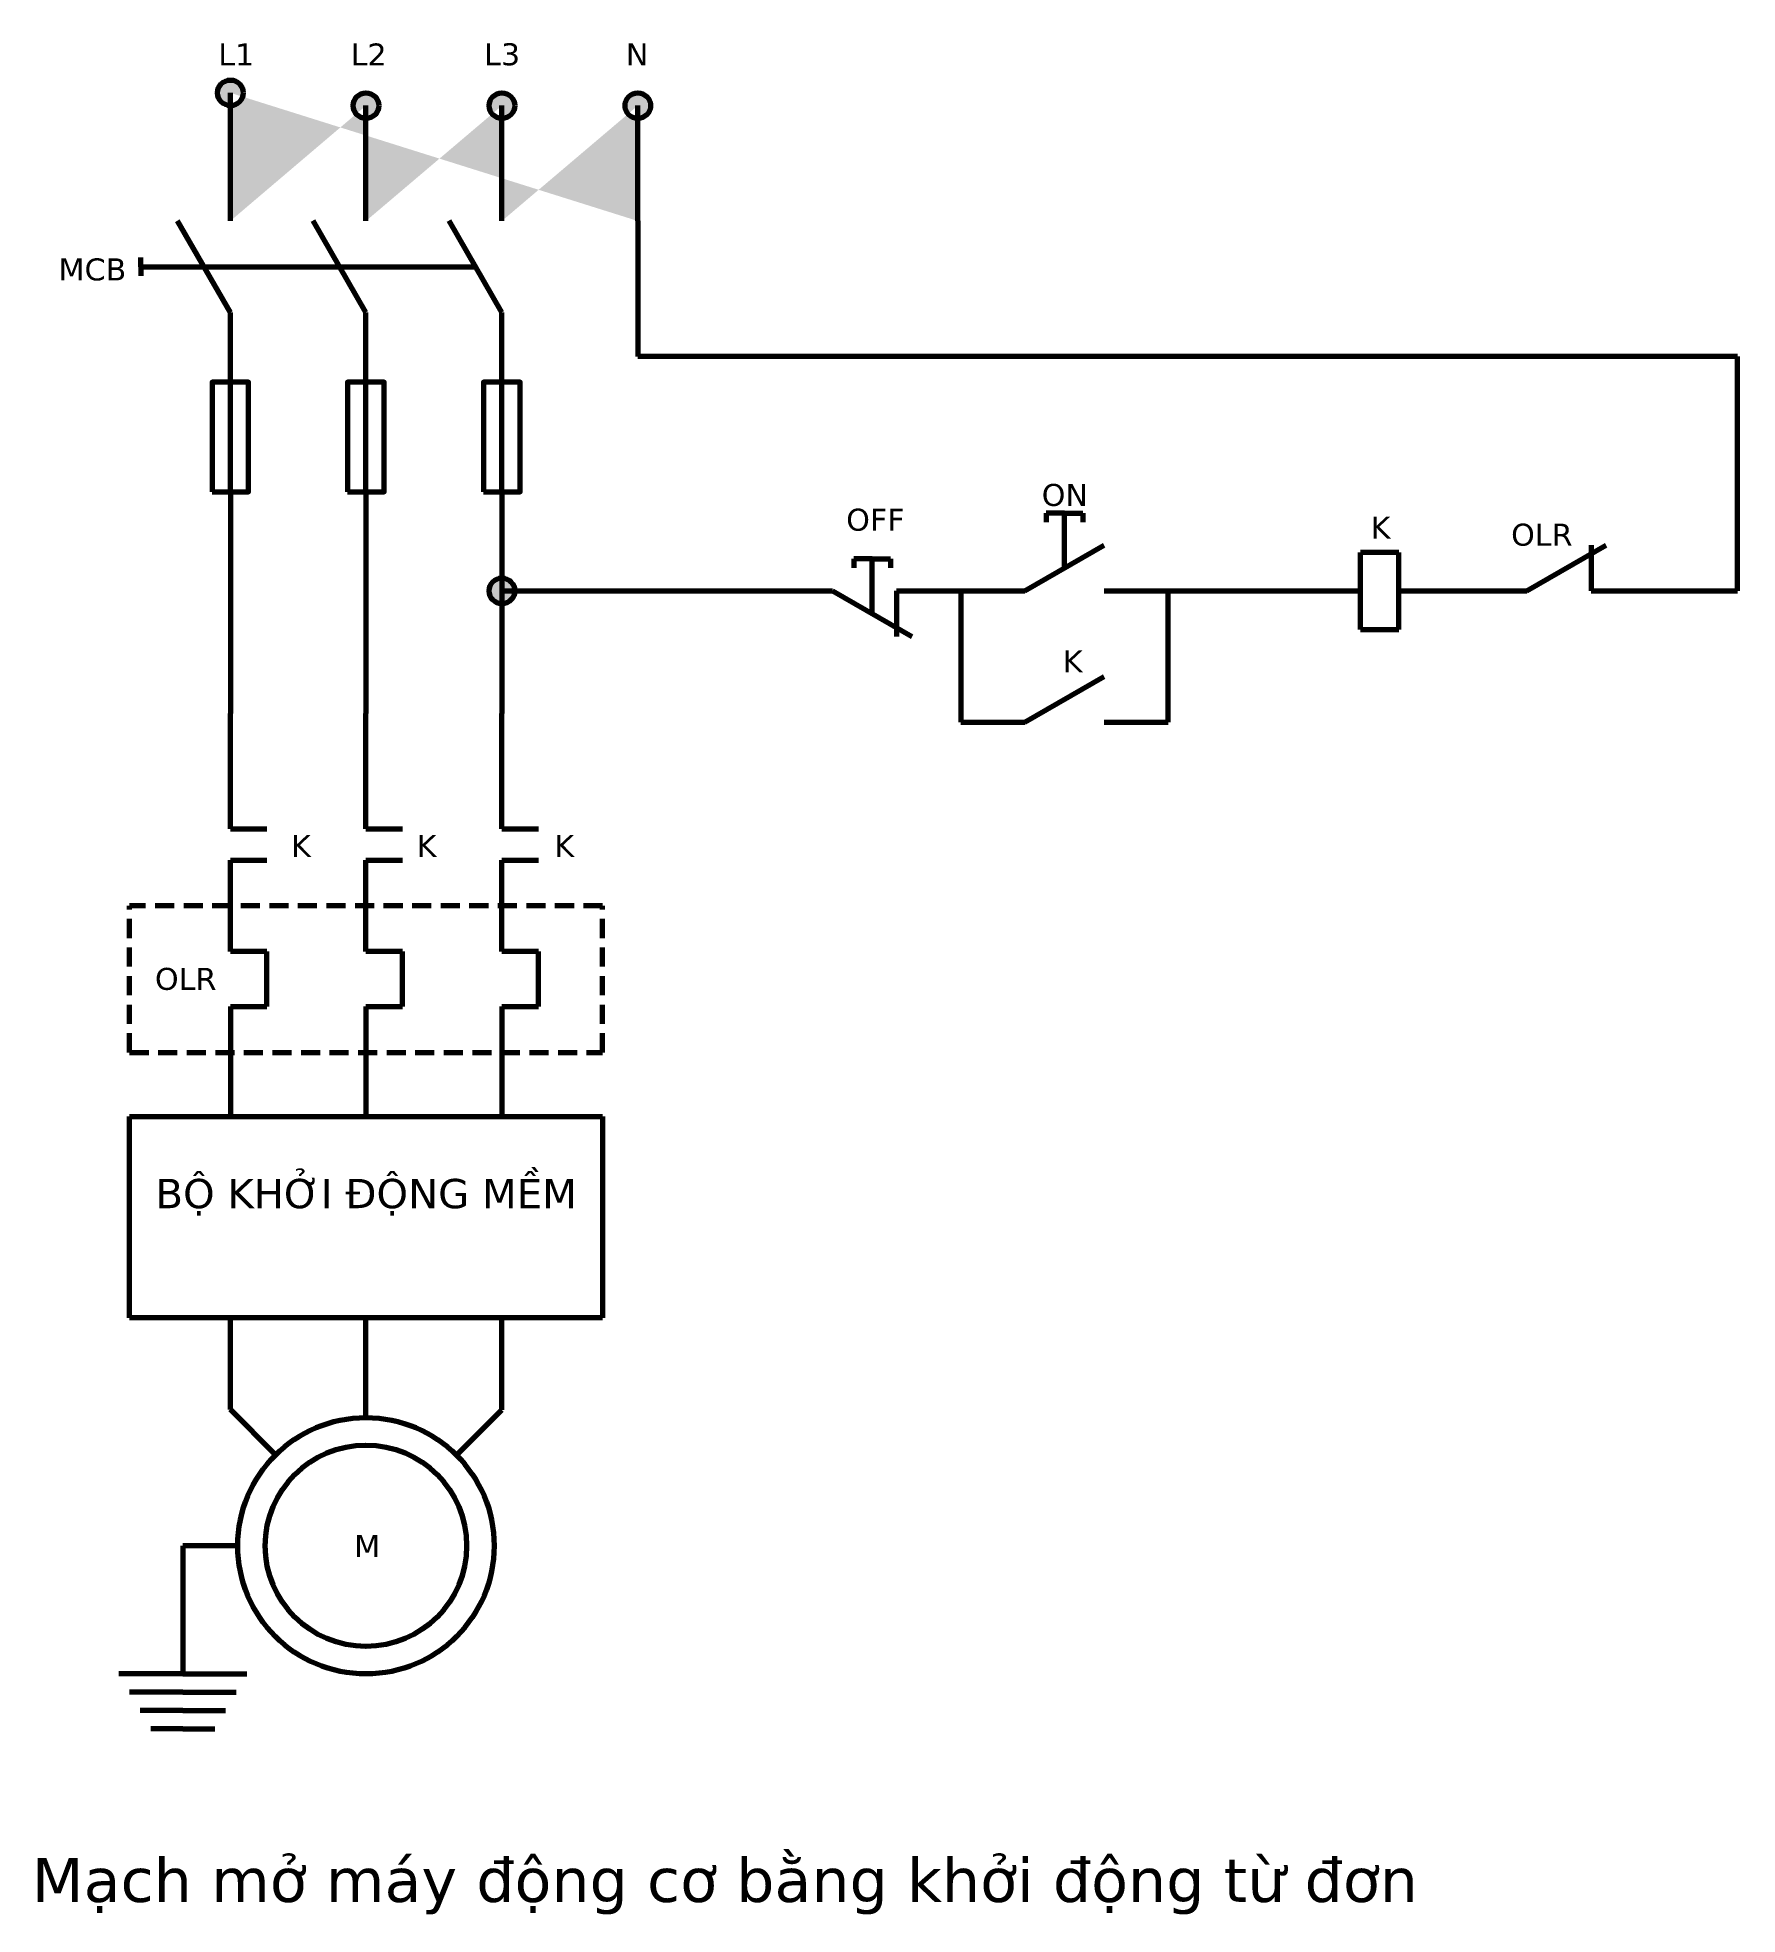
# Model space of a CAD drawing. Header units: inches. Extents: x -249378 to 8604139, y -7721310 to 888715.
# Drawn here: x 7237196 to 7701472, y -2954763 to -2442380 of the extents above; entities that cross this region are included whole.
import ezdxf

# ---------------------------------------------------------------- set-up
doc = ezdxf.new("R2010")
doc.units = ezdxf.units.IN
doc.header["$LTSCALE"] = 130
doc.header["$MEASUREMENT"] = 0
doc.linetypes.add('DASHED', pattern=[0.75, 0.5, -0.25])
doc.styles.add('khong-ren', font='verdana_0.ttf', dxfattribs={"height": 400})

msp = doc.modelspace()

# ---------------------------------------------------------------- texts
at = {"lineweight": 70, "ltscale": 30, "attachment_point": 5, "style": 'khong-ren'}
for s, insert, char_height, width in [('L1', (7291462, -2447005), 6000, 8762.26), ('L2', (7327634, -2447005), 6000, 8762.26), ('L3', (7364075, -2447005), 6000, 8762.26), ('N', (7400944, -2447005), 6000, 8762.26), ('MCB', (7252181, -2505735), 6000, 17336.59), ('ON', (7517765, -2567301), 6000, 17336.59), ('OFF', (7466024, -2574063), 6000, 17336.59), ('K', (7603988, -2576138), 6000, 17336.59), ('OLR', (7648042, -2578156), 6000, 17336.59), ('K', (7519928, -2612676), 6000, 17336.59), ('K', (7309159, -2663057), 6000, 8697.2), ('K', (7343464, -2663057), 6000, 8697.2), ('K', (7381077, -2663057), 6000, 8697.2), ('OLR', (7277655, -2699410), 6000, 17336.59), ('M', (7327236, -2854192), 6000, 17336.59), ('Mạch mở máy động cơ bằng khởi động từ đơn', (7424892, -2947051), 12000, 438732.49)]:
    msp.add_mtext(s, dxfattribs=dict(at, insert=insert, char_height=char_height, width=width))
at = {"lineweight": 70, "ltscale": 130, "insert": (7326940, -2758963), "char_height": 8000, "width": 125291.27, "attachment_point": 5, "style": 'khong-ren'}
msp.add_mtext('BỘ KHỞI ĐỘNG MỀM', dxfattribs=at)

# ---------------------------------------------------------------- hatches: boundary and pattern name
at = {"lineweight": 70, "ltscale": 130}
h = msp.add_hatch(color=256, dxfattribs=at)
edge = h.paths.add_edge_path()
edge.add_arc((7401145, -2460976), 3500, 0, 360)
edge = h.paths.add_edge_path()
edge.add_arc((7364022, -2460976), 3500, 0, 360)
edge = h.paths.add_edge_path()
edge.add_arc((7326899, -2460976), 3500, 0, 360)
edge = h.paths.add_edge_path()
edge.add_arc((7289859, -2457476), 3500, 0, 360)
edge = h.paths.add_edge_path()
edge.add_line((7289859, -2460976), (7289859, -2457476))
edge.add_line((7401145, -2492459), (7401145, -2467459))
edge.add_line((7401145, -2485976), (7401145, -2460976))
edge.add_line((7364022, -2492459), (7364022, -2467459))
edge.add_line((7364022, -2485976), (7364022, -2460976))
edge.add_line((7326899, -2492459), (7326899, -2467459))
edge.add_line((7326899, -2485976), (7326899, -2460976))
edge.add_line((7289859, -2492459), (7289859, -2467459))
edge.add_line((7289859, -2485976), (7289859, -2460976))
h.paths.add_polyline_path([(7397156, -2442505), (7404733, -2442505), (7404733, -2451505), (7397156, -2451505)], flags=9)
h.paths.add_polyline_path([(7358368, -2442380), (7369782, -2442380), (7369782, -2451630), (7358368, -2451630)], flags=9)
h.paths.add_polyline_path([(7321885, -2442442), (7333383, -2442442), (7333383, -2451567), (7321885, -2451567)], flags=9)
h.paths.add_polyline_path([(7285884, -2442495), (7297040, -2442495), (7297040, -2451515), (7285884, -2451515)], flags=9)
h = msp.add_hatch(color=256, dxfattribs=at)
edge = h.paths.add_edge_path()
edge.add_arc((7364022, -2593435), 3500, 0, 360)

# ---------------------------------------------------------------- linework, layer by layer
for p, q in [((7289859, -2460976), (7289859, -2457476)), ((7401145, -2492459), (7401145, -2529451)), ((7302642, -2504959), (7356805, -2504959)), ((7701472, -2529451), (7401145, -2529451)), ((7701472, -2593435), (7701472, -2529451)), ((7289859, -2566443), (7289859, -2620427)), ((7326899, -2566443), (7326899, -2620427)), ((7364022, -2566443), (7364022, -2620427)), ((7364022, -2593435), (7454322, -2593435)), ((7661472, -2593435), (7701472, -2593435)), ((7289859, -2620427), (7289859, -2626910)), ((7326899, -2620427), (7326899, -2626910)), ((7364022, -2620427), (7364022, -2626910)), ((7289859, -2658394), (7299859, -2658394)), ((7326899, -2658394), (7336899, -2658394)), ((7364022, -2658394), (7374022, -2658394)), ((7289859, -2706910), (7289859, -2736910)), ((7326899, -2706910), (7326899, -2736910)), ((7364022, -2706910), (7364022, -2736910)), ((7262359, -2736910), (7391522, -2736910)), ((7262359, -2791910), (7262359, -2736910)), ((7391522, -2736910), (7391522, -2791910)), ((7391522, -2791910), (7262359, -2791910)), ((7291899, -2854117), (7276899, -2854117)), ((7276899, -2854117), (7276899, -2889117)), ((7276899, -2889117), (7259399, -2889117)), ((7276899, -2889117), (7294399, -2889117)), ((7276899, -2894117), (7262315, -2894117)), ((7276899, -2894117), (7291482, -2894117)), ((7276899, -2899117), (7265232, -2899117)), ((7276899, -2899117), (7288565, -2899117)), ((7276899, -2904117), (7268149, -2904117)), ((7276899, -2904117), (7285649, -2904117))]:
    msp.add_line(p, q, dxfattribs=at)
at = {"lineweight": 70, "ltscale": 80}
for p, q in [((7289859, -2485976), (7289859, -2460976)), ((7326899, -2485976), (7326899, -2460976)), ((7364022, -2485976), (7364022, -2460976)), ((7401145, -2485976), (7401145, -2460976)), ((7289859, -2492459), (7289859, -2467459)), ((7326899, -2492459), (7326899, -2467459)), ((7364022, -2492459), (7364022, -2467459)), ((7401145, -2492459), (7401145, -2467459)), ((7265425, -2504959), (7302642, -2504959)), ((7289859, -2542459), (7289859, -2517459)), ((7326899, -2542459), (7326899, -2517459)), ((7364022, -2542459), (7364022, -2517459)), ((7289859, -2548943), (7289859, -2523943)), ((7326899, -2548943), (7326899, -2523943)), ((7364022, -2548943), (7364022, -2523943)), ((7289859, -2566443), (7289859, -2548943)), ((7326899, -2566443), (7326899, -2548943)), ((7364022, -2566443), (7364022, -2548943)), ((7289859, -2566443), (7289859, -2555427)), ((7326899, -2566443), (7326899, -2555427)), ((7364022, -2566443), (7364022, -2555427)), ((7517647, -2572185), (7512647, -2572185)), ((7512647, -2572185), (7512647, -2574685)), ((7517647, -2587185), (7517647, -2572185)), ((7517647, -2572185), (7522647, -2572185)), ((7522647, -2572185), (7522647, -2574685)), ((7506822, -2593435), (7528472, -2580935)), ((7643972, -2593435), (7665623, -2580935)), ((7661472, -2580935), (7661472, -2593435)), ((7465147, -2584685), (7460147, -2584685)), ((7460147, -2584685), (7460147, -2587185)), ((7465147, -2599685), (7465147, -2584685)), ((7465147, -2584685), (7470147, -2584685)), ((7470147, -2584685), (7470147, -2587185)), ((7598472, -2593435), (7598472, -2582935)), ((7608972, -2582935), (7598472, -2582935)), ((7608972, -2603935), (7608972, -2582935)), ((7454322, -2593435), (7475972, -2605935)), ((7471822, -2593435), (7471822, -2605935)), ((7471822, -2593435), (7506822, -2593435)), ((7489322, -2593435), (7489322, -2629282)), ((7528472, -2593435), (7563472, -2593435)), ((7545972, -2629282), (7545972, -2593435)), ((7563472, -2593435), (7598472, -2593435)), ((7598472, -2603935), (7598472, -2593435)), ((7608972, -2593435), (7626472, -2593435)), ((7626472, -2593435), (7643972, -2593435)), ((7598472, -2603935), (7608972, -2603935)), ((7506822, -2629282), (7528472, -2616782)), ((7289859, -2651910), (7289859, -2626910)), ((7326899, -2651910), (7326899, -2626910)), ((7364022, -2651910), (7364022, -2626910)), ((7289859, -2658394), (7289859, -2633394)), ((7326899, -2658394), (7326899, -2633394)), ((7364022, -2658394), (7364022, -2633394)), ((7489322, -2629282), (7506822, -2629282)), ((7528472, -2629282), (7545972, -2629282)), ((7289859, -2691910), (7289859, -2666910)), ((7289859, -2666910), (7299859, -2666910)), ((7326899, -2691910), (7326899, -2666910)), ((7326899, -2666910), (7336899, -2666910)), ((7364022, -2691910), (7364022, -2666910)), ((7364022, -2666910), (7374022, -2666910)), ((7299859, -2691910), (7289859, -2691910)), ((7299859, -2706910), (7299859, -2691910)), ((7336899, -2691910), (7326899, -2691910)), ((7336899, -2706910), (7336899, -2691910)), ((7374022, -2691910), (7364022, -2691910)), ((7374022, -2706910), (7374022, -2691910)), ((7289859, -2706910), (7299859, -2706910)), ((7326899, -2706910), (7336899, -2706910)), ((7364022, -2706910), (7374022, -2706910)), ((7289859, -2816910), (7289859, -2791910)), ((7326899, -2819117), (7326899, -2791910)), ((7364022, -2816994), (7364022, -2791910)), ((7302233, -2829285), (7289859, -2816910)), ((7351647, -2829368), (7364022, -2816994))]:
    msp.add_line(p, q, dxfattribs=at)
at = {"lineweight": 70, "ltscale": 30}
for p, q in [((7289859, -2517459), (7275425, -2492459)), ((7326899, -2517459), (7312465, -2492459)), ((7364022, -2517459), (7349588, -2492459))]:
    msp.add_line(p, q, dxfattribs=at)
at = {"lineweight": 70, "ltscale": 70}
for q in [(7265425, -2502459), (7265425, -2507459)]:
    msp.add_line((7265425, -2504959), q, dxfattribs=at)
at = {"linetype": 'DASHED', "lineweight": 70, "ltscale": 80}
for p, q in [((7391522, -2679410), (7262359, -2679410)), ((7262359, -2719410), (7262359, -2679410)), ((7391522, -2719410), (7391522, -2679410)), ((7262359, -2719410), (7391522, -2719410))]:
    msp.add_line(p, q, dxfattribs=at)
at = {"lineweight": 70, "ltscale": 130}
for points in [[(7284859, -2566443), (7294859, -2566443), (7294859, -2536443), (7284859, -2536443)], [(7321899, -2566443), (7331899, -2566443), (7331899, -2536443), (7321899, -2536443)], [(7359022, -2566443), (7369022, -2566443), (7369022, -2536443), (7359022, -2536443)]]:
    msp.add_lwpolyline(points, close=True, dxfattribs=at)
for centre in [(7289859, -2457476), (7326899, -2460976), (7364022, -2460976), (7401145, -2460976), (7364022, -2593435)]:
    msp.add_circle(centre, 3500, dxfattribs=at)
at = {"lineweight": 70, "ltscale": 80}
for radius in [35000, 27500]:
    msp.add_circle((7326899, -2854117), radius, dxfattribs=at)

msp.set_redraw_order([(e.dxf.handle, doc.entitydb.next_handle()) for e in msp.query("TEXT MTEXT ATTDEF DIMENSION ARC_DIMENSION")])  # texts and dimensions are drawn at this point

doc.saveas('drawing.dxf')
